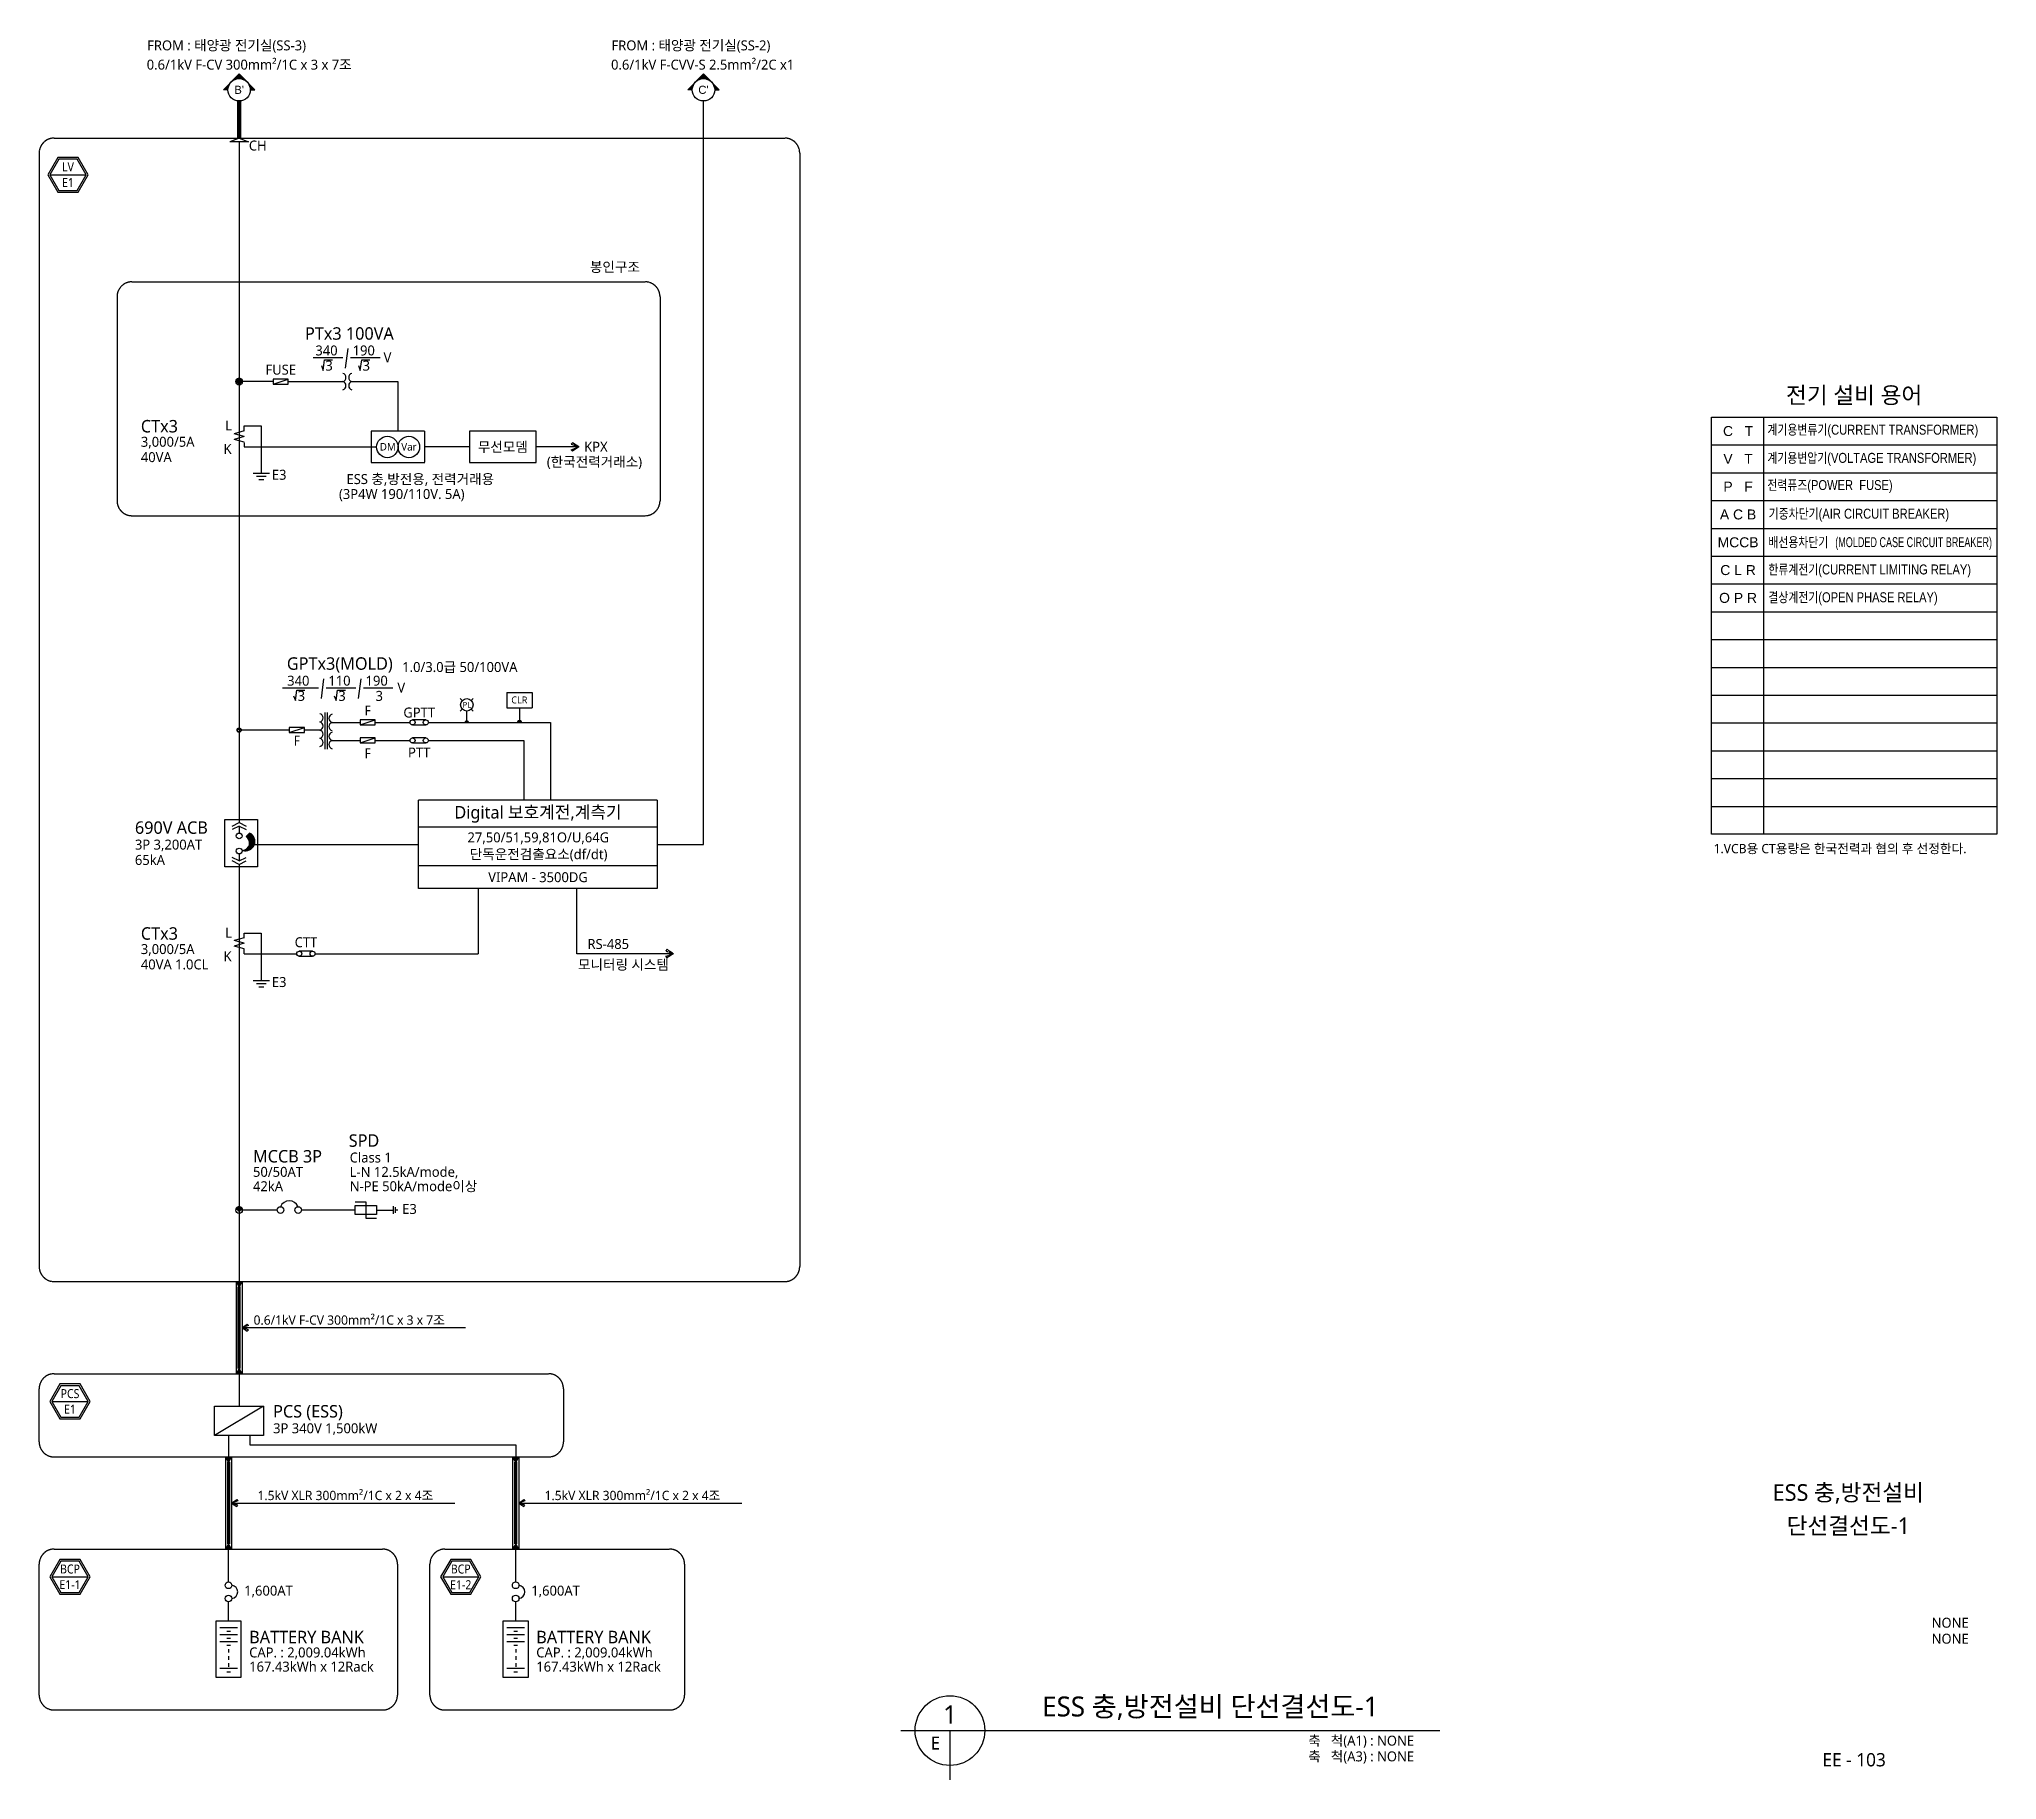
# Model space of a CAD drawing. Header units: millimetres. Extents: x 3366 to 510398, y 0 to 56757.
# Drawn here: x 284088 to 343070, y 2695 to 55143 of the extents above; entities that cross this region are included whole.
import ezdxf
from ezdxf.enums import TextEntityAlignment as Align

# ---------------------------------------------------------------- set-up
doc = ezdxf.new("R2010")
doc.units = ezdxf.units.MM
for name, pattern in [('C4', [19, 16, -1, 1, -1]), ('HIDDEN', [0.375, 0.25, -0.125]), ('LH2', [2.75, 2, -0.75])]:
    doc.linetypes.add(name, pattern=pattern)
for name, color, linetype in [('E-ELEC', 3, 'Continuous'), ('E-LINE', 4, 'Continuous'), ('E-TABL', 1, 'Continuous'), ('E-TEXT', 7, 'Continuous'), ('도면 TITLE', 4, 'Continuous')]:
    doc.layers.add(name, color=color, linetype=linetype)
doc.styles.add('aar', font='arial.ttf')
doc.styles.add('arial', font='arial.ttf')
doc.styles.add('MG', font='malgun.ttf')

msp = doc.modelspace()

# ---------------------------------------------------------------- texts
at = {"layer": 'E-ELEC', "style": 'MG'}
for s, p in [('DM', (294350.1, 42747)), ('Var', (294998.4, 42747))]:
    msp.add_text(s, height=226.2, dxfattribs=at).set_placement(p)
for s, height, p in [('PL', 174.8, (296976.6, 34999.2)), ('CLR', 209.76, (298555, 35127.7))]:
    msp.add_text(s, height=height, dxfattribs=at).set_placement(p, align=Align.CENTER)
at = {"layer": 'E-TEXT', "style": 'MG'}
for s, height, p in [('FROM : 태양광 전기실(SS-3)', 300, (287342.4, 54804.5)), ('FROM : 태양광 전기실(SS-2)', 300, (301332.2, 54804.5)), ('0.6/1kV F-CV 300mm²/1C x 3 x 7조', 300, (287328.9, 54225.6)), ('0.6/1kV F-CVV-S 2.5mm²/2C x1', 300, (301318.6, 54225.6)), ('CH', 300, (290406, 51787.7)), ('PTx3 100VA', 375, (292097.3, 46087.1)), ('340', 300, (292410.1, 45613.2)), ('3', 300, (292710.5, 45155.9)), ('190', 300, (293532.2, 45613.2)), ('3', 300, (293832.5, 45155.9)), ('V', 300, (294465.8, 45402)), ('CTx3', 375, (287151.8, 43293.6)), ('(한국전력거래소)', 300, (299383.9, 42259.1)), ('KPX', 300, (300508.8, 42712.3)), ('340', 300, (291560.3, 35662.7)), ('3', 300, (291875.9, 35205.4)), ('110', 300, (292800.1, 35662.7)), ('3', 300, (293100.5, 35205.4)), ('190', 300, (293922.1, 35662.7)), ('3', 300, (294222.5, 35205.4)), ('V', 300, (294880.9, 35451.4)), ('690V ACB', 375, (286973.4, 31199.3)), ('1.VCB용 CT용량은 한국전력과 협의 후 선정한다.', 280, (334536.2, 30614.1)), ('CTx3', 375, (287151.8, 28008.5)), ('RS-485', 300, (300607.6, 27730.1)), ('모니터링 시스템', 300, (300323.7, 27106.1)), ('SPD', 375, (293414.9, 21769.8)), ('MCCB 3P', 375, (290530.9, 21296.3)), ('Class 1', 300, (293443.8, 21296.3)), ('L-N 12.5kA/mode,', 300, (293443.8, 20863.8)), ('N-PE 50kA/mode이상', 300, (293443.8, 20431.3)), ('E3', 300, (295026.2, 19746.1)), ('0.6/1kV F-CV 300mm²/1C x 3 x 7조', 280, (290547.9, 16408.2)), ('PCS (ESS)', 375, (291137.4, 13612.5)), ('1.5kV XLR 300mm²/1C x 2 x 4조', 280, (290666.3, 11123.4)), ('1.5kV XLR 300mm²/1C x 2 x 4조', 280, (299315.4, 11123.4)), ('1,600AT', 300, (290264.5, 8245.6)), ('1,600AT', 300, (298913.6, 8245.6)), ('BATTERY BANK', 375, (290415.6, 6810.7)), ('BATTERY BANK', 375, (299064.7, 6810.7)), ('CAP. : 2,009.04kWh', 300, (290416.1, 6383.6)), ('CAP. : 2,009.04kWh', 300, (299065.1, 6383.6)), ('167.43kWh x 12Rack', 300, (290416.5, 5956.6)), ('167.43kWh x 12Rack', 300, (299065.6, 5956.6))]:
    msp.add_text(s, height=height, dxfattribs=at).set_placement(p)
at = {"layer": 'E-TEXT'}
for s, height, style, p in [("B'", 245, 'aar', (290113.5, 53616.8)), ("C'", 245, 'aar', (304103.3, 53616.8)), ('FUSE', 300, 'MG', (291366.4, 45184.5)), ('C   T', 300, 'arial', (335273.8, 43335.1)), ('V   T', 300, 'arial', (335273.8, 42497.3)), ('P   F', 300, 'arial', (335273.8, 41659.5)), ('A C B', 300, 'arial', (335273.8, 40821.7)), ('MCCB', 300, 'arial', (335273.8, 39983.9)), ('C L R', 300, 'arial', (335273.8, 39146.1)), ('O P R', 300, 'arial', (335273.8, 38308.3)), ('GPTx3(MOLD)', 375, 'MG', (293146.5, 36291.4)), ('GPTT', 300, 'MG', (295538.3, 34854.2)), ('PTT', 300, 'MG', (295538.3, 33649.6)), ('Digital 보호계전,계측기', 375, 'MG', (299117.6, 31809.4)), ('27,50/51,59,81O/U,64G', 300, 'MG', (299126.5, 31066.5)), ('단독운전검출요소(df/dt)', 300, 'MG', (299136.6, 30571.6)), ('VIPAM - 3500DG', 300, 'MG', (299117.6, 29893.2)), ('CTT', 300, 'MG', (292126.8, 27933.2))]:
    msp.add_text(s, height=height, dxfattribs=dict(at, style=style)).set_placement(p, align=Align.MIDDLE)
at = {"layer": 'E-TEXT', "linetype": 'Continuous', "style": 'MG', "width": 0.9}
for s, p in [('LV', (284956.3, 51291.8)), ('E1', (284956.3, 50820.3)), ('PCS', (285017.3, 14332.3)), ('E1', (285017.3, 13860.8)), ('BCP', (285017.3, 9047.5)), ('BCP', (296790.3, 9047.5)), ('E1-1', (285017.3, 8576)), ('E1-2', (296790.3, 8576))]:
    msp.add_text(s, height=270, dxfattribs=at).set_placement(p, align=Align.MIDDLE)
at = {"layer": 'E-TEXT', "linetype": 'Continuous', "style": 'MG'}
for s, p in [('봉인구조', (300681.6, 48128)), ('3,000/5A', (287151.8, 42861.1)), ('40VA', (287151.8, 42398.7)), ('E3', (291098.9, 41867.7)), ('1.0/3.0급 50/100VA', (295025.5, 36074.8)), ('3P 3,200AT', (286973.4, 30724.6)), ('65kA', (286973.4, 30262.2)), ('3,000/5A', (287151.8, 27575.9)), ('40VA 1.0CL', (287151.8, 27113.5)), ('E3', (291098.9, 26582.5)), ('42kA', (290530.9, 20431.3)), ('50/50AT', (290530.9, 20863.8)), ('3P 340V 1,500kW', (291137.4, 13137.8))]:
    msp.add_text(s, height=300, dxfattribs=at).set_placement(p)
at = {"layer": 'E-TEXT', "color": 255, "linetype": 'Continuous', "ltscale": 2, "style": 'MG'}
msp.add_text('전기 설비 용어', height=500, dxfattribs=at).set_placement((338770.5, 44421.7), align=Align.MIDDLE)
at = {"layer": 'E-TEXT', "style": 'MG'}
for s, p in [('L', (289898.1, 43351.7)), ('K', (289885.2, 42646.4)), ('L', (289898.1, 28066.5)), ('K', (289885.2, 27361.3))]:
    msp.add_text(s, height=300, dxfattribs=at).set_placement(p, align=Align.RIGHT)
at = {"layer": 'E-TEXT', "style": 'arial'}
for s, width, p in [('계기용변류기(CURRENT TRANSFORMER)', 0.8, (336159, 43225.5)), ('계기용변압기(VOLTAGE TRANSFORMER)', 0.8, (336154.7, 42376.8)), ('전력퓨즈(POWER  FUSE)', 0.8, (336155.1, 41558)), ('기중차단기(AIR CIRCUIT BREAKER)', 0.8, (336195.9, 40694.7)), ('배선용차단기', 0.8, (336186, 39837.3)), ('(MOLDED CASE CIRCUIT BREAKER)', 0.65, (338202.6, 39837.3)), ('한류계전기(CURRENT LIMITING RELAY)', 0.8, (336186, 39014.4)), ('결상계전기(OPEN PHASE RELAY)', 0.8, (336186, 38176.6))]:
    msp.add_text(s, height=300, dxfattribs=dict(at, width=width)).set_placement(p)
at = {"layer": 'E-TEXT', "style": 'MG'}
for s, p in [('무선모뎀', (298057.9, 42856)), ('ESS 충,방전용, 전력거래용', (295571.7, 41887.4))]:
    msp.add_text(s, height=300, dxfattribs=at).set_placement(p, align=Align.MIDDLE_CENTER)
msp.add_text('(3P4W 190/110V. 5A)', height=300, dxfattribs=at).set_placement((293120.8, 41437.4), align=Align.MIDDLE_LEFT)
at = {"layer": 'E-TEXT', "style": 'MG', "width": 0.9}
for p in [(293987.1, 34915.4), (291852.8, 34008.2), (293987, 33623.9)]:
    msp.add_text('F', height=300, dxfattribs=at).set_placement(p, align=Align.MIDDLE)
at = {"layer": '도면 TITLE', "style": 'MG'}
for s, height, p in [('ESS 충,방전설비', 500, (338595, 11353)), ('단선결선도-1', 500, (338595, 10350.6)), ('EE - 103', 400, (338770.5, 3300))]:
    msp.add_text(s, height=height, dxfattribs=at).set_placement(p, align=Align.MIDDLE_CENTER)
for s, p in [('NONE', (342221.6, 7428.5)), ('NONE', (342221.6, 6947)), ('축   척(A1) : NONE', (325512.3, 3875.7)), ('축   척(A3) : NONE', (325512.3, 3400.9))]:
    msp.add_text(s, height=300, dxfattribs=at).set_placement(p, align=Align.MIDDLE_RIGHT)
for s, height, p in [('1', 544.4, (311529.4, 4664.5)), ('E', 388.9, (311091.8, 3802.3))]:
    msp.add_text(s, height=height, dxfattribs=at).set_placement(p, align=Align.MIDDLE)
msp.add_text('ESS 충,방전설비 단선결선도-1', height=600, dxfattribs=at).set_placement((314307.1, 4905.4), align=Align.MIDDLE_LEFT)

# ---------------------------------------------------------------- hatches: boundary and pattern name
at = {"layer": 'E-ELEC'}
msp.add_hatch(color=256, dxfattribs=at).paths.add_polyline_path([(290428.4, 31223), (290323.4, 31118, -0.7207592), (290218.5, 30698.1, 0.9260311)])
at = {"layer": 'E-LINE'}
for points in [[(290113.5, 17552.1), (290022.6, 17709.6), (290204.4, 17709.6)], [(290113.5, 15088.2), (290022.6, 14930.7), (290204.4, 14930.7)], [(289795.7, 12267.3), (289704.8, 12424.8), (289886.7, 12424.8)], [(298444.8, 12267.3), (298353.9, 12424.8), (298535.7, 12424.8)], [(289795.7, 9803.4), (289704.8, 9645.9), (289886.7, 9645.9)], [(298444.8, 9803.4), (298353.9, 9645.9), (298535.7, 9645.9)]]:
    msp.add_hatch(color=256, dxfattribs=at).paths.add_polyline_path(points)

# ---------------------------------------------------------------- linework, layer by layer
at = {"layer": 'E-ELEC'}
for p, q in [((289640.4, 53616.8), (290113.5, 54096.7)), ((290586.6, 53616.8), (290113.5, 54096.7)), ((303630.2, 53616.8), (304103.3, 54096.7)), ((304576.3, 53616.8), (304103.3, 54096.7)), ((289776.5, 53616.8), (289640.4, 53616.8)), ((290450.5, 53616.8), (290586.6, 53616.8)), ((303766.2, 53616.8), (303630.2, 53616.8)), ((304440.3, 53616.8), (304576.3, 53616.8)), ((291138.4, 44900.3), (291138.4, 44748.3)), ((291594.4, 44900.3), (291138.4, 44900.3)), ((291594.4, 44748.3), (291594.4, 44900.3)), ((291138.4, 44748.3), (291594.4, 44748.3)), ((290533.8, 42068.6), (291025, 42068.6)), ((290632, 41972.3), (290926.7, 41972.3)), ((290705.7, 41876), (290853.1, 41876)), ((298182.7, 35457), (298182.7, 34995.6)), ((298182.7, 35457), (298937.9, 35457)), ((298937.9, 35457), (298937.9, 34995.6)), ((292692.9, 34849.6), (292692.9, 33748.2)), ((292766, 34849.6), (292766, 33748.2)), ((296971.5, 34555), (296971.5, 34896.8)), ((298182.7, 34995.6), (298937.9, 34995.6)), ((298560.3, 34995.6), (298560.3, 34555)), ((291624.8, 34399.5), (291624.8, 34247.5)), ((292080.8, 34399.5), (291624.8, 34399.5)), ((291624.8, 34247.5), (292080.8, 34247.5)), ((292080.8, 34247.5), (292080.8, 34399.5)), ((293759.1, 34631), (293759.1, 34479)), ((294215.1, 34631), (293759.1, 34631)), ((293759.1, 34479), (294215.1, 34479)), ((294215.1, 34479), (294215.1, 34631)), ((295738.7, 34631), (295338, 34631)), ((295338, 34479), (295738.7, 34479)), ((293759.1, 34087.6), (293759.1, 33935.6)), ((294215.1, 34087.6), (293759.1, 34087.6)), ((293759.1, 33935.6), (294215.1, 33935.6)), ((294215.1, 33935.6), (294215.1, 34087.6)), ((295738.7, 34087.6), (295338, 34087.6)), ((295338, 33935.6), (295738.7, 33935.6)), ((289903.6, 31432.9), (290113.5, 31537.9)), ((290113.5, 31432.9), (289903.6, 31328)), ((290113.5, 31537.9), (290323.4, 31432.9)), ((290113.5, 31432.9), (290113.5, 31223)), ((290113.5, 31432.9), (290323.4, 31328)), ((290323.4, 31118), (290428.4, 31223)), ((290113.5, 30383.2), (289903.6, 30488.2)), ((290113.5, 30278.3), (289903.6, 30383.2)), ((290113.5, 30593.2), (290113.5, 30383.2)), ((290113.5, 30383.2), (290323.4, 30488.2)), ((290113.5, 30278.3), (290323.4, 30383.2)), ((292327.2, 27663.5), (291926.5, 27663.5)), ((291926.5, 27511.5), (292327.2, 27511.5)), ((290533.8, 26783.5), (291025, 26783.5)), ((290632, 26687.2), (290926.7, 26687.2)), ((290705.7, 26590.8), (290853.1, 26590.8)), ((291259.5, 19863.5), (290113.5, 19863.5)), ((293607.8, 19863.5), (291989.2, 19863.5)), ((294247.9, 19863.5), (294764.2, 19863.5)), ((294764.2, 19748.4), (294764.2, 19978.7)), ((294821.8, 19777.2), (294821.8, 19949.9)), ((294879.4, 19834.7), (294879.4, 19892.3)), ((290851.8, 13956.8), (289375.2, 13065.5)), ((289422.1, 5780.6), (289422.1, 7488.7)), ((289422.1, 7488.7), (290169.4, 7488.7)), ((290062.6, 7275.2), (289528.8, 7275.2)), ((289849.1, 7168.5), (289742.4, 7168.5)), ((290169.4, 7488.7), (290169.4, 5780.6)), ((298071.1, 5780.6), (298071.1, 7488.7)), ((298071.1, 7488.7), (298818.4, 7488.7)), ((298711.7, 7275.2), (298177.9, 7275.2)), ((298498.2, 7168.5), (298391.4, 7168.5)), ((298818.4, 7488.7), (298818.4, 5780.6)), ((290062.6, 7061.7), (289528.8, 7061.7)), ((290062.6, 6848.2), (289528.8, 6848.2)), ((289849.1, 6954.9), (289742.4, 6954.9)), ((289849.1, 6741.4), (289742.4, 6741.4)), ((289795.7, 6634.7), (289795.7, 6527.9)), ((298711.7, 7061.7), (298177.9, 7061.7)), ((298711.7, 6848.2), (298177.9, 6848.2)), ((298498.2, 6954.9), (298391.4, 6954.9)), ((298498.2, 6741.4), (298391.4, 6741.4)), ((298444.8, 6634.7), (298444.8, 6527.9)), ((290062.6, 6047.5), (289528.8, 6047.5)), ((289849.1, 5940.7), (289742.4, 5940.7)), ((289795.7, 6421.2), (289795.7, 6314.4)), ((289795.7, 6207.6), (289795.7, 6100.9)), ((298711.7, 6047.5), (298177.9, 6047.5)), ((298498.2, 5940.7), (298391.4, 5940.7)), ((298444.8, 6421.2), (298444.8, 6314.4)), ((298444.8, 6207.6), (298444.8, 6100.9)), ((290169.4, 5780.6), (289422.1, 5780.6)), ((298818.4, 5780.6), (298071.1, 5780.6))]:
    msp.add_line(p, q, dxfattribs=at)
at = {"layer": 'E-ELEC', "linetype": 'Continuous'}
for p, q in [((290114.5, 52160.6), (289831.3, 52053.4)), ((290395.7, 52053.4), (289831.3, 52053.4)), ((291138.4, 44748.3), (291594.4, 44900.3)), ((296835.6, 35215.8), (296772.1, 35277.4)), ((296834.8, 34955.5), (296772.1, 34894.7)), ((297167.1, 35277.4), (297105.5, 35217.7)), ((297167.1, 34894.7), (297106.3, 34953.5)), ((291624.8, 34247.5), (292080.8, 34399.5)), ((293759.1, 34479), (294215.1, 34631)), ((293759.1, 33935.6), (294215.1, 34087.6))]:
    msp.add_line(p, q, dxfattribs=at)
at = {"layer": 'E-ELEC', "ltscale": 10}
for p, q in [((293607.8, 20107.3), (293927.8, 20107.3)), ((293927.8, 20107.3), (293927.8, 19619.7)), ((293927.8, 19619.7), (294247.9, 19619.7))]:
    msp.add_line(p, q, dxfattribs=at)
at = {"layer": 'E-ELEC', "linetype": 'Continuous'}
msp.add_lwpolyline([(290112.5, 52160.6), (290395.7, 52053.4)], dxfattribs=at)
for points in [[(290173.8, 44824.3, 120.6, 120.6, 1), (290053.2, 44824.3, 0, 0, 0)], [(290173.8, 19863.5, 120.6, 120.6, 1), (290053.2, 19863.5, 0, 0, 0)]]:
    msp.add_lwpolyline(points, format="xyseb", dxfattribs=at)
at = {"layer": 'E-ELEC'}
for points, const_width in [([(290153.5, 34323.5, 1), (290073.5, 34323.5)], 80), ([(296938.1, 34555, -1), (297004.8, 34555, -1)], 66.7), ([(298600.3, 34555, 1), (298520.3, 34555)], 80)]:
    msp.add_lwpolyline(points, format="xyb", dxfattribs=dict(at, const_width=const_width))
at = {"layer": 'E-ELEC', "ltscale": 10}
msp.add_lwpolyline([(293607.8, 20000.9), (294247.9, 20000.9), (294247.9, 19726.2), (293607.8, 19726.2)], close=True, dxfattribs=at)
at = {"layer": 'E-ELEC'}
msp.add_lwpolyline([(289375.2, 13956.8), (290851.8, 13956.8), (290851.8, 13065.5), (289375.2, 13065.5)], close=True, dxfattribs=at)
at = {"layer": 'E-ELEC', "linetype": 'Continuous'}
for centre, radius in [((290113.5, 53616.8), 337), ((304103.3, 53616.8), 337), ((296971.5, 35085.2), 188.5)]:
    msp.add_circle(centre, radius, dxfattribs=at)
at = {"layer": 'E-ELEC'}
for centre, radius in [((290113.5, 44824.3), 100.8), ((290113.5, 44824.3), 67.9), ((290113.5, 44824.3), 40.3), ((294579.3, 42856), 324.1), ((295227.5, 42856), 324.1), ((290113.5, 34323.5), 53.5), ((295338, 34555), 76), ((295738.7, 34555), 76), ((295338, 34011.6), 76), ((295738.7, 34011.6), 76), ((290113.5, 31135.5), 87.5), ((290113.5, 30680.7), 87.5), ((291926.5, 27587.5), 76), ((292327.2, 27587.5), 76), ((290113.5, 19863.5), 100.8), ((290113.5, 19863.5), 40.3), ((291359.7, 19863.5), 100.3), ((291889, 19863.5), 100.3), ((289795.7, 8555.8), 100.3), ((289795.7, 8159.7), 100.3), ((298444.8, 8555.8), 100.3), ((298444.8, 8159.7), 100.3)]:
    msp.add_circle(centre, radius, dxfattribs=at)
for centre, radius, start, end in [((293204.5, 44947.9), 127.4, 284.172235, 75.827765), ((293543.5, 44947.9), 127.4, 104.172235, 255.827765), ((293204.5, 44700.8), 127.4, 284.172235, 75.827765), ((293543.5, 44700.8), 127.4, 104.172235, 255.827765), ((292512.6, 34694.2), 127.4, 284.172235, 75.827765), ((292946.3, 34678.6), 127.4, 104.172235, 255.827765), ((292512.6, 34447.1), 127.4, 284.172235, 75.827765), ((292512.6, 34200), 127.4, 284.172235, 75.827765), ((292946.3, 34431.5), 127.4, 104.172235, 255.827765), ((292946.3, 34135.1), 127.4, 104.172235, 255.827765), ((292512.6, 33952.9), 127.4, 284.172235, 75.827765), ((292946.3, 33888), 127.4, 104.172235, 255.827765), ((290303.3, 30968.7), 283.5, 252.597296, 63.799885), ((290201, 30925.6), 228.1, 274.398705, 57.528808), ((291624.4, 19851.7), 287.4, 22.949301, 157.050699), ((289871.8, 8357.8), 199.5, 276.972985, 83.027015), ((298520.8, 8357.8), 199.5, 276.972985, 83.027015)]:
    msp.add_arc(centre, radius, start, end, dxfattribs=at)
for points in [[(289640.4, 53616.8), (289776.5, 53616.8), (289867.6, 53847.2)], [(289879.5, 53859.3), (290113.5, 53953.8), (290113.5, 54096.7)], [(290347.5, 53859.3), (290113.5, 53953.8), (290113.5, 54096.7)], [(290586.6, 53616.8), (290450.5, 53616.8), (290359.4, 53847.2)], [(303630.2, 53616.8), (303766.2, 53616.8), (303857.3, 53847.2)], [(303869.2, 53859.3), (304103.3, 53953.8), (304103.3, 54096.7)], [(304337.3, 53859.3), (304103.3, 53953.8), (304103.3, 54096.7)], [(304576.3, 53616.8), (304440.3, 53616.8), (304349.2, 53847.2)]]:
    msp.add_solid(points, dxfattribs=at)
at = {"layer": 'E-LINE'}
for p, q in [((291138.4, 44824.3), (290113.5, 44824.3)), ((291594.4, 44824.3), (293235.7, 44824.3)), ((293512.3, 44824.3), (294898.8, 44824.3)), ((290267.5, 43337.8), (289959.5, 43253.4)), ((290267.5, 43168.9), (289959.5, 43253.4)), ((290267.5, 43168.9), (289959.5, 43084.4)), ((290267.5, 42999.9), (289959.5, 43084.4)), ((290267.5, 43337.8), (290267.5, 43490.3)), ((290267.5, 43490.3), (290779.4, 43490.3)), ((290779.4, 43490.3), (290779.4, 42068.6)), ((290267.5, 42994), (290267.5, 42856)), ((290267.5, 42856), (294255.2, 42856)), ((291624.8, 34323.5), (290113.5, 34323.5)), ((292543.8, 34323.5), (292080.8, 34323.5)), ((292915.1, 34555), (293759.1, 34555)), ((294215.1, 34555), (295262, 34555)), ((295814.7, 34555), (299490.9, 34555)), ((299490.9, 34555), (299490.9, 32210.3)), ((292915.1, 34011.6), (293759.1, 34011.6)), ((294215.1, 34011.6), (295262, 34011.6)), ((295814.7, 34011.6), (298695.5, 34011.6)), ((298695.5, 34011.6), (298695.5, 32210.3)), ((290267.5, 28069.3), (289959.5, 27984.9)), ((290267.5, 27900.4), (289959.5, 27984.9)), ((290267.5, 27900.4), (289959.5, 27815.9)), ((290267.5, 27731.4), (289959.5, 27815.9)), ((290267.5, 28069.3), (290267.5, 28205.2)), ((290267.5, 28205.2), (290779.4, 28205.2)), ((290267.5, 27587.5), (290267.5, 27731.4)), ((290779.4, 28205.2), (290779.4, 26783.5)), ((290113.5, 14930.7), (290113.5, 13956.8)), ((289795.7, 13065.5), (289795.7, 12424.8)), ((289795.7, 7488.7), (289795.7, 8059.4)), ((298444.8, 7488.7), (298444.8, 8059.4))]:
    msp.add_line(p, q, dxfattribs=at)
at = {"layer": 'E-LINE', "linetype": 'Continuous'}
for p, q in [((297315.7, 29551), (297315.7, 27587.5)), ((290267.5, 27587.5), (291850.5, 27587.5)), ((292403.2, 27587.5), (297315.7, 27587.5))]:
    msp.add_line(p, q, dxfattribs=at)
at = {"layer": 'E-LINE', "const_width": 130}
msp.add_lwpolyline([(290113.5, 53279.7), (290113.5, 52160.2)], dxfattribs=at)
at = {"layer": 'E-LINE'}
for points in [[(290113.5, 52053.4), (290113.5, 31537.9)], [(290113.5, 30278.3), (290113.5, 17709.6)], [(290431.3, 13065.5), (290431.3, 12793.7), (298444.8, 12793.7), (298444.8, 12424.8)]]:
    msp.add_lwpolyline(points, dxfattribs=at)
at = {"layer": 'E-LINE', "ltscale": 2}
for points in [[(294898.8, 44824.3), (294898.8, 43328)], [(289795.7, 8656.1), (289795.7, 9645.9)], [(298444.8, 8656.1), (298444.8, 9645.9)]]:
    msp.add_lwpolyline(points, dxfattribs=at)
at = {"layer": 'E-LINE'}
for points in [[(290113.5, 17552.1), (290022.6, 17709.6), (290204.4, 17709.6)], [(290113.5, 15088.2), (290022.6, 14930.7), (290204.4, 14930.7)], [(289795.7, 12267.3), (289704.8, 12424.8), (289886.7, 12424.8)], [(298444.8, 12267.3), (298353.9, 12424.8), (298535.7, 12424.8)], [(289795.7, 9803.4), (289704.8, 9645.9), (289886.7, 9645.9)], [(298444.8, 9803.4), (298353.9, 9645.9), (298535.7, 9645.9)]]:
    msp.add_lwpolyline(points, close=True, dxfattribs=at)
at = {"layer": 'E-LINE', "ltscale": 0.9, "const_width": 100, "flags": 128}
msp.add_lwpolyline([(290113.5, 17552.1), (290113.5, 15088.2)], dxfattribs=at)
at = {"layer": 'E-LINE', "linetype": 'HIDDEN', "ltscale": 7, "const_width": 100, "flags": 128}
for points in [[(289795.7, 12267.3), (289795.7, 9803.4)], [(298444.8, 12267.3), (298444.8, 9803.4)]]:
    msp.add_lwpolyline(points, dxfattribs=at)
at = {"layer": 'E-LINE'}
msp.add_circle((290113.5, 34323.5), 63, dxfattribs=at)
at = {"layer": 'E-TABL', "linetype": 'C4'}
for p, q in [((284538.1, 52160.6), (306552.8, 52160.6)), ((284088.1, 51710.6), (284088.1, 18159.6)), ((307002.8, 51710.6), (307002.8, 18159.6)), ((286883.9, 47830.6), (302344.5, 47830.6)), ((286433.9, 47380.6), (286433.9, 41234.6)), ((302794.5, 47380.6), (302794.5, 41234.6)), ((286883.9, 40784.6), (302344.5, 40784.6)), ((284538.1, 17709.6), (306552.8, 17709.6)), ((284538.1, 14930.7), (299434.4, 14930.7)), ((284538.1, 12424.8), (299434.4, 12424.8)), ((284538.1, 9645.9), (294433.9, 9645.9)), ((296311.1, 9645.9), (303082.9, 9645.9)), ((294883.9, 9195.9), (294883.9, 5250)), ((303532.9, 9195.9), (303532.9, 5250)), ((284538.1, 4800), (294433.9, 4800)), ((296311.1, 4800), (303082.9, 4800))]:
    msp.add_line(p, q, dxfattribs=at)
at = {"layer": 'E-TABL', "linetype": 'Continuous'}
for p, q in [((284411.8, 51056), (285500.8, 51056)), ((284472.8, 14096.5), (285561.8, 14096.5))]:
    msp.add_line(p, q, dxfattribs=at)
at = {"layer": 'E-TABL'}
for p, q in [((336038.9, 43753.9), (336038.9, 31187.1)), ((300157.5, 42982.7), (300114.3, 42939.5)), ((300114.3, 42939.5), (300346.6, 42856)), ((300114.3, 42772.6), (300346.6, 42856)), ((300157.5, 42729.3), (300114.3, 42772.6)), ((300346.6, 42856), (300157.5, 42982.7)), ((300346.6, 42856), (300157.5, 42729.3)), ((334470.5, 42916.2), (343070.5, 42916.2)), ((334470.5, 42078.4), (343070.5, 42078.4)), ((334470.5, 41240.6), (343070.5, 41240.6)), ((334470.5, 40402.8), (343070.5, 40402.8)), ((334470.5, 39565), (343070.5, 39565)), ((334470.5, 38727.2), (343070.5, 38727.2)), ((334470.5, 37889.4), (343070.5, 37889.4)), ((334470.5, 37051.7), (343070.5, 37051.7)), ((334470.5, 36213.9), (343070.5, 36213.9)), ((334470.5, 35376.1), (343070.5, 35376.1)), ((334470.5, 34538.3), (343070.5, 34538.3)), ((334470.5, 33700.5), (343070.5, 33700.5)), ((334470.5, 32862.7), (343070.5, 32862.7)), ((302708.3, 32210.3), (302708.3, 29551)), ((334470.5, 32024.9), (343070.5, 32024.9)), ((302708.3, 30235.4), (295518.2, 30235.4)), ((290204.4, 16320.1), (296929, 16320.1)), ((289886.7, 11035.4), (296611.2, 11035.4)), ((298535.7, 11035.4), (305260.3, 11035.4))]:
    msp.add_line(p, q, dxfattribs=at)
at = {"layer": 'E-TABL', "linetype": 'LH2'}
for p, q in [((297051.1, 42856), (295705.1, 42856)), ((300346.6, 42856), (299064.7, 42856)), ((290542.2, 30880.7), (295518.2, 30880.7)), ((300290.9, 27587.5), (300290.9, 29551)), ((303193.9, 27587.5), (300290.9, 27587.5)), ((303004.8, 27714.2), (302961.6, 27671)), ((302961.6, 27671), (303193.9, 27587.5)), ((302961.6, 27504.1), (303193.9, 27587.5)), ((303004.8, 27460.8), (302961.6, 27504.1)), ((303193.9, 27587.5), (303004.8, 27714.2)), ((303193.9, 27587.5), (303004.8, 27460.8)), ((290022.6, 17709.6), (290022.6, 14930.7)), ((290204.4, 17709.6), (290204.4, 14930.7)), ((289704.8, 12424.8), (289704.8, 9645.9)), ((289886.7, 12424.8), (289886.7, 9645.9)), ((298353.9, 12424.8), (298353.9, 9645.9)), ((298535.7, 12424.8), (298535.7, 9645.9))]:
    msp.add_line(p, q, dxfattribs=at)
at = {"layer": 'E-TABL', "color": 7, "linetype": 'Continuous'}
for p, q in [((284472.8, 8811.8), (285561.8, 8811.8)), ((296245.8, 8811.8), (297334.8, 8811.8))]:
    msp.add_line(p, q, dxfattribs=at)
at = {"layer": 'E-TABL', "linetype": 'LH2'}
msp.add_lwpolyline([(302708.3, 30880.7), (304103.3, 30880.7), (304103.3, 53279.7)], dxfattribs=at)
at = {"layer": 'E-TABL', "color": 7, "linetype": 'Continuous'}
for points in [[(284653, 51581.4), (284349.6, 51056), (284653, 50530.7), (285259.6, 50530.7), (285562.9, 51056), (285259.6, 51581.4)], [(284714, 14621.9), (284410.6, 14096.5), (284714, 13571.1), (285320.6, 13571.1), (285623.9, 14096.5), (285320.6, 14621.9)], [(284714, 9337.1), (284410.6, 8811.8), (284714, 8286.4), (285320.6, 8286.4), (285623.9, 8811.8), (285320.6, 9337.1)], [(296487, 9337.1), (296183.7, 8811.8), (296487, 8286.4), (297093.6, 8286.4), (297397, 8811.8), (297093.6, 9337.1)]]:
    msp.add_lwpolyline(points, close=True, dxfattribs=at)
at = {"layer": 'E-TABL', "linetype": 'Continuous'}
for points in [[(284684.1, 51527.6), (284411.8, 51056), (284684.1, 50584.5), (285228.5, 50584.5), (285500.8, 51056), (285228.5, 51527.6)], [(289685, 31628), (290662.4, 31628), (290662.4, 30205.4), (289685, 30205.4)], [(284745.1, 14568.1), (284472.8, 14096.5), (284745.1, 13625), (285289.5, 13625), (285561.8, 14096.5), (285289.5, 14568.1)], [(284745.1, 9283.3), (284472.8, 8811.8), (284745.1, 8340.2), (285289.5, 8340.2), (285561.8, 8811.8), (285289.5, 9283.3)], [(296518.1, 9283.3), (296245.8, 8811.8), (296518.1, 8340.2), (297062.6, 8340.2), (297334.8, 8811.8), (297062.6, 9283.3)]]:
    msp.add_lwpolyline(points, close=True, dxfattribs=at)
at = {"layer": 'E-TABL'}
for points in [[(334470.5, 43753.9), (343070.5, 43753.9), (343070.5, 31187.1), (334470.5, 31187.1)], [(299064.7, 43328), (297051.1, 43328), (297051.1, 42384.1), (299064.7, 42384.1)]]:
    msp.add_lwpolyline(points, close=True, dxfattribs=at)
at = {"layer": 'E-TABL', "linetype": 'LH2'}
msp.add_lwpolyline([(295705.1, 43328), (294092.6, 43328), (294092.6, 42384.1), (295705.1, 42384.1)], close=True, dxfattribs=at)
at = {"layer": 'E-TABL'}
for points in [[(302708.3, 32210.3), (295518.2, 32210.3)], [(302708.3, 29551), (295518.2, 29551), (295518.2, 32210.3)], [(295518.2, 31408.6), (302708.3, 31408.6)]]:
    msp.add_lwpolyline(points, dxfattribs=at)
at = {"layer": 'E-TABL', "elevation": 0}
for points in [[(290394.1, 16388.3), (290204.4, 16320.1), (290358.8, 16423.6)], [(290204.4, 16320.1), (290358.8, 16216.7), (290394.1, 16252)], [(290076.4, 11103.5), (289886.7, 11035.4), (290041.1, 11138.8)], [(289886.7, 11035.4), (290041.1, 10931.9), (290076.4, 10967.2)], [(298725.4, 11103.5), (298535.7, 11035.4), (298690.1, 11138.8)], [(298535.7, 11035.4), (298690.1, 10931.9), (298725.4, 10967.2)]]:
    msp.add_lwpolyline(points, close=True, dxfattribs=at)
at = {"layer": 'E-TABL', "linetype": 'C4'}
for points in [[(284088.1, 12874.8), (284088.1, 14480.7)], [(299884.4, 14480.7), (299884.4, 12874.8)], [(284088.1, 5250), (284088.1, 9195.9)], [(295861.1, 5250), (295861.1, 9195.9)]]:
    msp.add_lwpolyline(points, dxfattribs=at)
for centre, start, end in [((284538.1, 51710.6), 90, 180), ((306552.8, 51710.6), 0, 90), ((286883.9, 47380.6), 90, 180), ((302344.5, 47380.6), 0, 90), ((286883.9, 41234.6), 180, 270), ((302344.5, 41234.6), 270, 0), ((284538.1, 18159.6), 180, 270), ((284538.1, 14480.7), 90, 180), ((299434.4, 14480.7), 0, 90), ((284538.1, 12874.8), 180, 270), ((299434.4, 12874.8), 270, 0), ((284538.1, 9195.9), 90, 180), ((294433.9, 9195.9), 0, 90), ((296311.1, 9195.9), 90, 180), ((303082.9, 9195.9), 0, 90), ((284538.1, 5250), 180, 270), ((294433.9, 5250), 270, 0), ((296311.1, 5250), 180, 270), ((303082.9, 5250), 270, 0)]:
    msp.add_arc(centre, 450, start, end, dxfattribs=at)
at = {"layer": 'E-TABL', "linetype": 'C4', "ltscale": 1.5}
msp.add_arc((306552.8, 18159.6), 450, 270, 0, dxfattribs=at)
at = {"layer": 'E-TEXT'}
for p, q in [((292344.8, 45547.6), (293236.5, 45547.6)), ((293385.2, 45824.5), (293312.3, 45227.1)), ((293466.8, 45547.6), (294358.5, 45547.6)), ((291417, 35597.1), (292504.5, 35597.1)), ((292653.2, 35873.9), (292580.3, 35276.6)), ((292734.8, 35597.1), (293626.5, 35597.1)), ((293775.2, 35873.9), (293702.3, 35276.6)), ((293856.8, 35597.1), (294748.5, 35597.1))]:
    msp.add_line(p, q, dxfattribs=at)
for points in [[(292589.8, 45308.7), (292642.3, 45163), (292683.1, 45477.7), (292930.9, 45477.7)], [(293711.8, 45308.7), (293764.3, 45163), (293805.1, 45477.7), (294052.9, 45477.7)], [(291755.2, 35358.2), (291807.6, 35212.5), (291848.5, 35527.2), (292096.3, 35527.2)], [(292979.8, 35358.2), (293032.2, 35212.5), (293073.1, 35527.2), (293320.9, 35527.2)]]:
    msp.add_lwpolyline(points, dxfattribs=at)
at = {"layer": '도면 TITLE'}
for p, q in [((310044.2, 4179.8), (326288.2, 4179.8)), ((311529.4, 4179.8), (311529.4, 2694.6))]:
    msp.add_line(p, q, dxfattribs=at)
msp.add_circle((311529.4, 4179.8), 1050.2, dxfattribs=at)

msp.set_redraw_order([(e.dxf.handle, doc.entitydb.next_handle()) for e in msp.query("TEXT MTEXT ATTDEF DIMENSION ARC_DIMENSION")])  # texts and dimensions are drawn at this point

doc.saveas('drawing.dxf')
